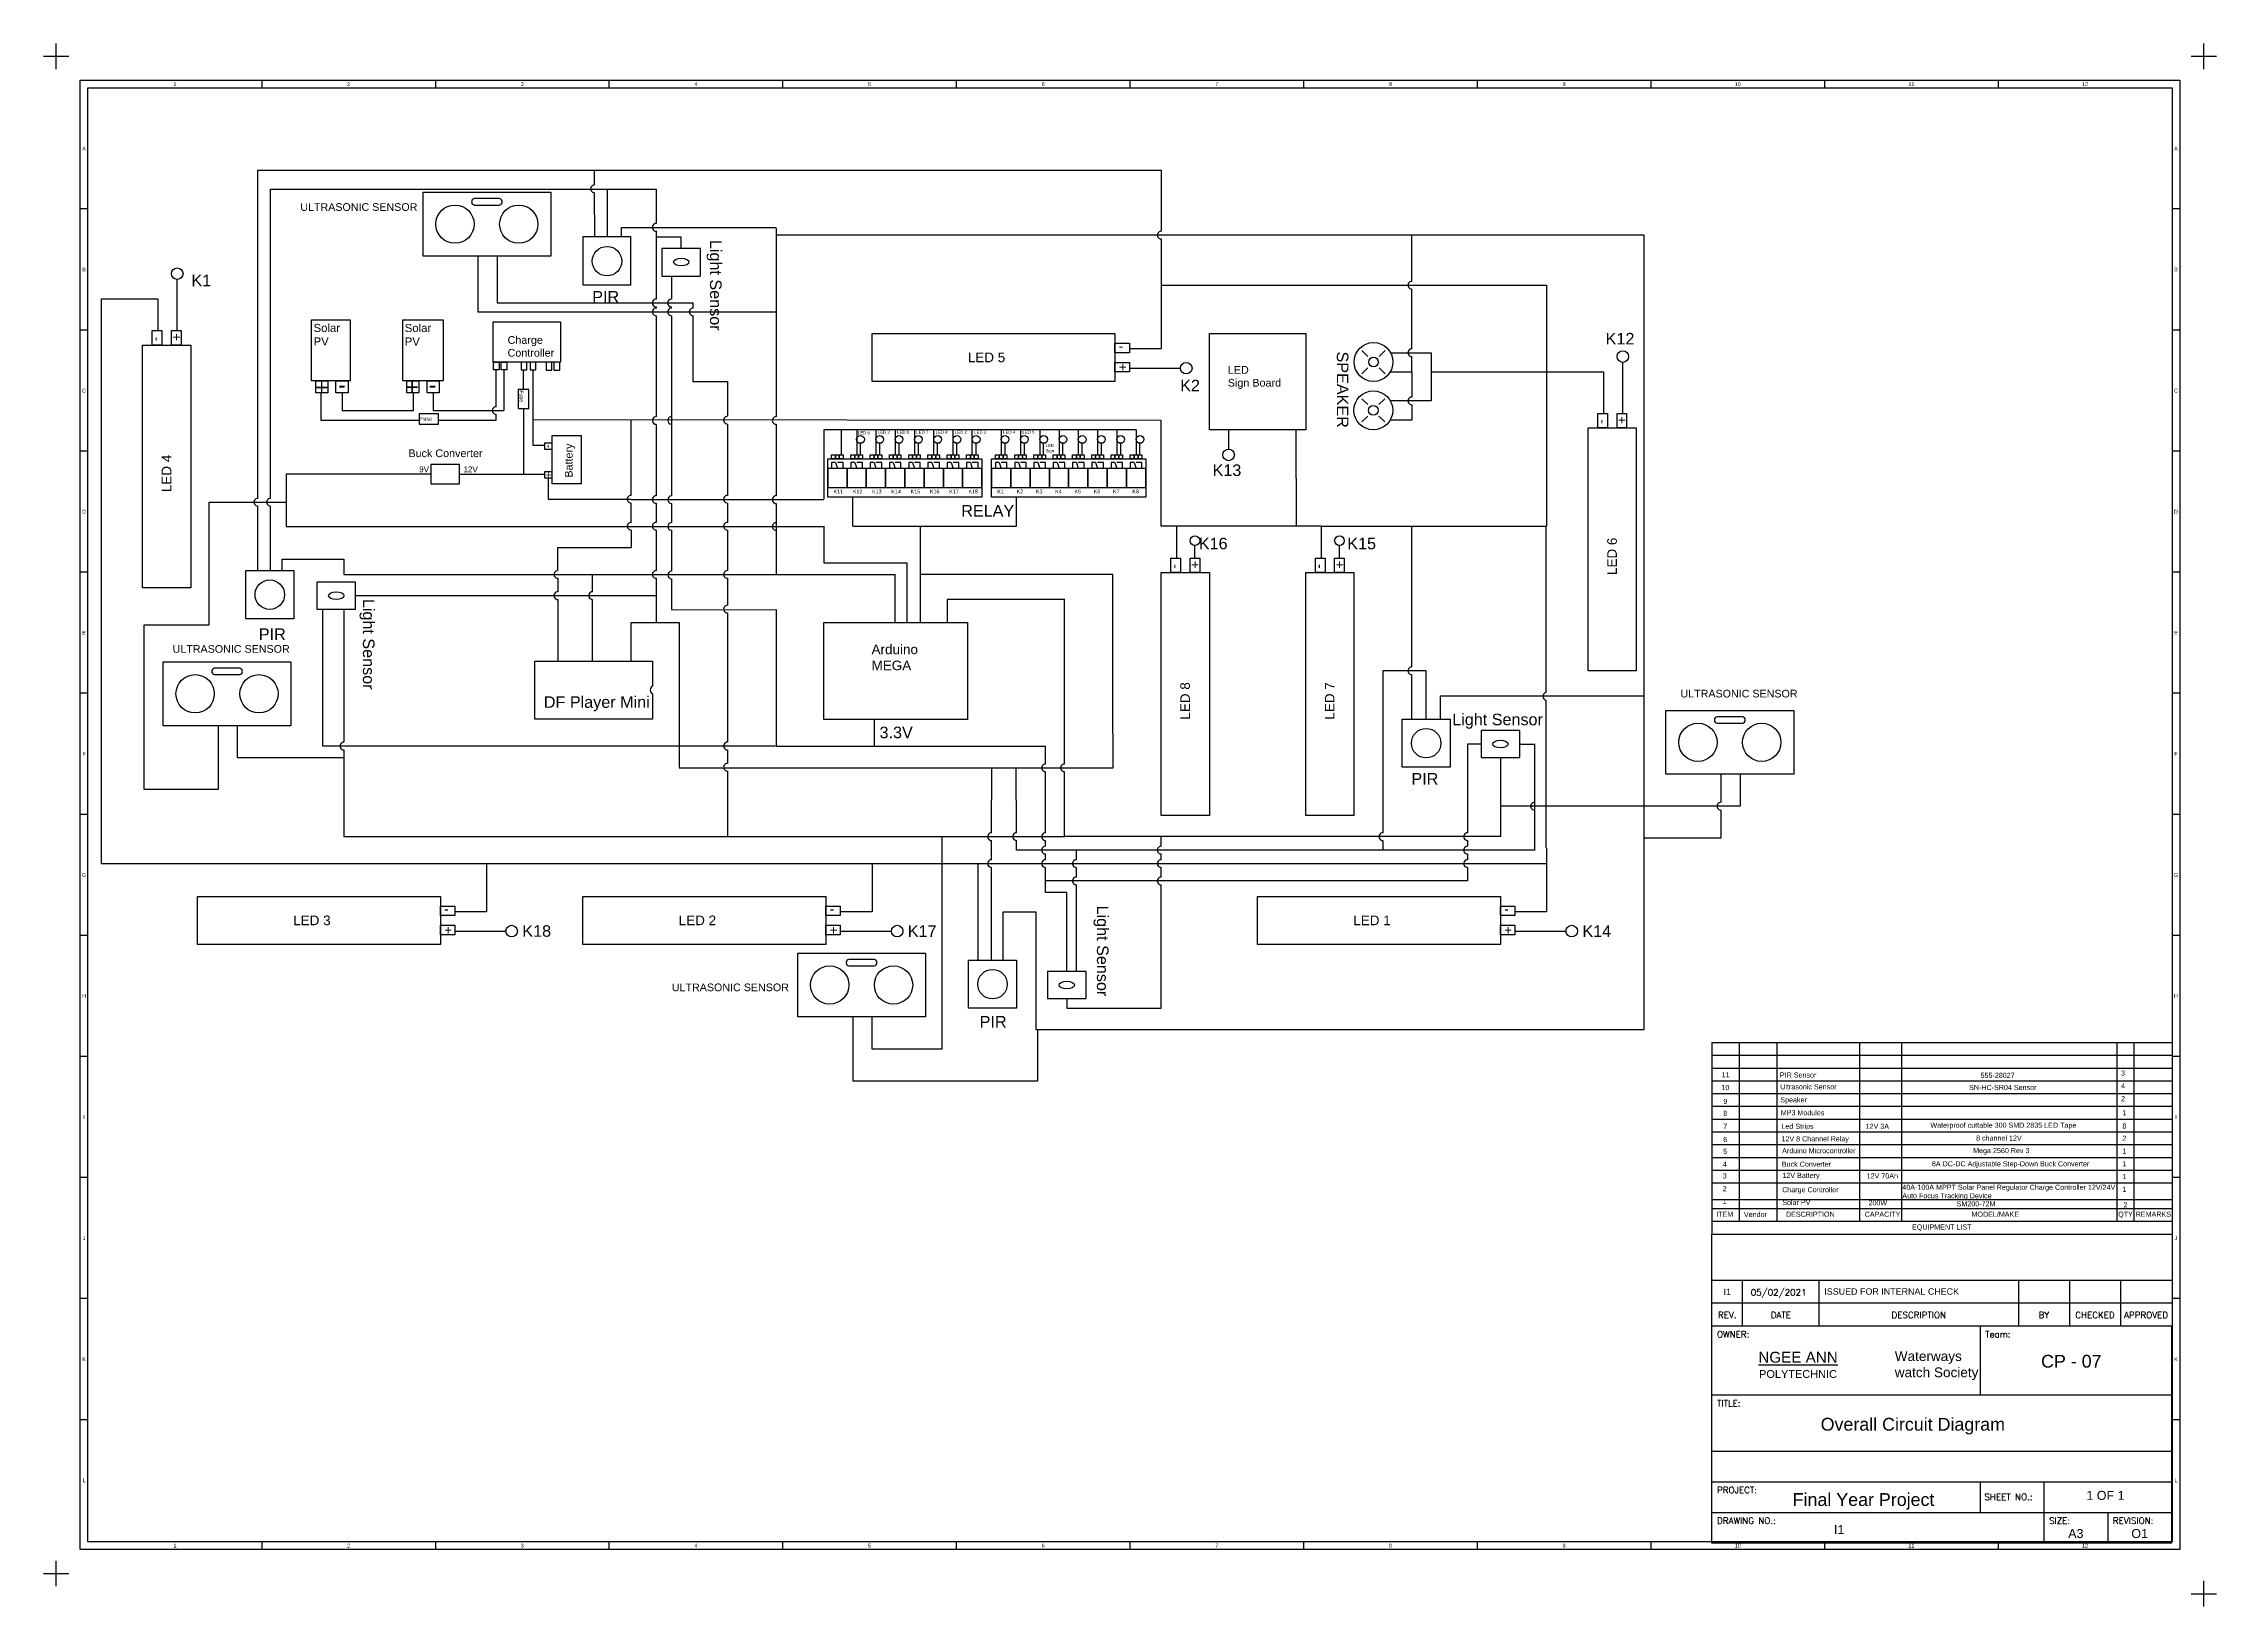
# Model space of a CAD drawing. Header units: inches. Extents: x -14 to 837, y -22 to 590.
import ezdxf
from ezdxf.enums import TextEntityAlignment as Align

# ---------------------------------------------------------------- set-up
doc = ezdxf.new("R2010")
doc.units = ezdxf.units.IN
doc.header["$MEASUREMENT"] = 0
doc.styles.add('ROMAND', font='romand')
doc.styles.get("Standard").update_dxf_attribs({"font": 'arial.ttf'})
doc.styles.add('Style_Arial', font='Arial')

msp = doc.modelspace()

# ---------------------------------------------------------------- linework, layer by layer
for p, q in [((71.2, 572.2), (71.2, 575.2)), ((139.2, 572.2), (139.2, 575.2)), ((207.2, 572.2), (207.2, 575.2)), ((275.2, 572.2), (275.2, 575.2)), ((343.2, 572.2), (343.2, 575.2)), ((411.2, 572.2), (411.2, 575.2)), ((479.2, 572.2), (479.2, 575.2)), ((547.2, 572.2), (547.2, 575.2)), ((615.2, 572.2), (615.2, 575.2)), ((683.2, 572.2), (683.2, 575.2)), ((751.2, 572.2), (751.2, 575.2)), ((3, 524.8), (0, 524.8)), ((822.2, 524.8), (819.2, 524.8)), ((3, 477.4), (0, 477.4)), ((822.2, 477.4), (819.2, 477.4)), ((3, 430), (0, 430)), ((822.2, 430), (819.2, 430)), ((3, 382.6), (0, 382.6)), ((822.2, 382.6), (819.2, 382.6)), ((3, 335.2), (0, 335.2)), ((822.2, 335.2), (819.2, 335.2)), ((3, 287.8), (0, 287.8)), ((822.2, 287.8), (819.2, 287.8)), ((3, 240.4), (0, 240.4)), ((822.2, 240.4), (819.2, 240.4)), ((639, 198.5), (819, 198.5)), ((3, 193), (0, 193)), ((639, 193.5), (819, 193.5)), ((639, 188.5), (819, 188.5)), ((822.2, 193), (819.2, 193)), ((639, 183.5), (819, 183.5)), ((639, 178.5), (819, 178.5)), ((639, 173.5), (819, 173.5)), ((639, 168.5), (819, 168.5)), ((639, 163.5), (819, 163.5)), ((639, 158.5), (819, 158.5)), ((639, 153.5), (819, 153.5)), ((3, 145.6), (0, 145.6)), ((639, 148.5), (819, 148.5)), ((822.2, 145.6), (819.2, 145.6)), ((639, 143.5), (819, 143.5)), ((639, 137.02), (819, 137.02)), ((639, 133.5), (819, 133.5)), ((639, 128.5), (819, 128.5)), ((639, 87.5), (639, 123.5)), ((639, 123.5), (819, 123.5)), ((639, 105.5), (819, 105.5)), ((651, 87.5), (651, 105.5)), ((681, 87.5), (681, 105.5)), ((759, 105.5), (759, 87.5)), ((779, 105.5), (779, 87.5)), ((799, 105.5), (799, 87.5)), ((3, 98.2), (0, 98.2)), ((639, 96.5), (819, 96.5)), ((822.2, 98.2), (819.2, 98.2)), ((744, 87.5), (744, 60.5)), ((639, 60.5), (819, 60.5)), ((3, 50.8), (0, 50.8)), ((822.2, 50.8), (819.2, 50.8)), ((639, 38.5), (819, 38.5)), ((639, 26.5), (819, 26.5)), ((744, 26.5), (744, 14.5)), ((769, 26.5), (769, 2.5)), ((639, 14.5), (819, 14.5)), ((794, 14.5), (794, 2.5)), ((71.2, 0), (71.2, 3)), ((139.2, 0), (139.2, 3)), ((207.2, 0), (207.2, 3)), ((275.2, 0), (275.2, 3)), ((343.2, 0), (343.2, 3)), ((411.2, 0), (411.2, 3)), ((479.2, 0), (479.2, 3)), ((547.2, 0), (547.2, 3)), ((615.2, 0), (615.2, 3)), ((683.2, 0), (683.2, 3)), ((751.2, 0), (751.2, 3))]:
    msp.add_line(p, q)
at = {"color": 152, "true_color": 0x2776bb}
for p, q in [((69.5, 540), (201.4, 540)), ((69.5, 411.5), (69.5, 540)), ((201.4, 540), (423.31, 540)), ((201.4, 534.2), (201.4, 540)), ((423.31, 540), (423.31, 516.09)), ((201.5, 514), (201.4, 531.18)), ((423.31, 513.07), (423.31, 494.95)), ((423.31, 494.95), (423.31, 470.05)), ((423.31, 494.95), (574.27, 494.95)), ((574.27, 494.95), (574.27, 400.6)), ((8.18, 489.67), (30.44, 489.67)), ((8.18, 489.67), (8.18, 268.52)), ((30.44, 489.67), (30.45, 477.21)), ((423.31, 470.05), (410.86, 470.04)), ((513.15, 468.55), (528.98, 468.55)), ((528.98, 468.55), (528.98, 449.66)), ((165.94, 461.8), (165.93, 445.88)), ((177.28, 461.8), (177.25, 438.34)), ((528.98, 460.99), (574.27, 460.99)), ((574.27, 460.99), (596.53, 460.99)), ((596.53, 460.99), (596.54, 444.76)), ((138.21, 452.78), (138.21, 445.89)), ((138.21, 445.89), (165.93, 445.88)), ((528.98, 449.66), (513.07, 449.63)), ((177.25, 438.34), (177.25, 432.3)), ((423.31, 441.95), (177.26, 442.28)), ((215.75, 412.68), (215.78, 442.23)), ((423.31, 400.6), (423.31, 441.95)), ((476.15, 419.47), (476.15, 438.34)), ((177.25, 432.3), (179.52, 432.3)), ((179.52, 432.3), (181.78, 432.3)), ((476.15, 419.47), (476.15, 400.6)), ((69.5, 383.24), (69.5, 408.5)), ((215.75, 402.11), (215.75, 409.66)), ((485.96, 400.6), (423.31, 400.6)), ((429.35, 400.6), (429.35, 388.15)), ((485.96, 400.6), (485.96, 388.15)), ((485.96, 400.6), (574.27, 400.6)), ((521.43, 345.5), (521.43, 400.6)), ((574, 400.46), (574, 335.5)), ((187.06, 383.24), (187.06, 392.3)), ((187.07, 392.3), (215.75, 392.3)), ((215.75, 399.09), (215.75, 392.3)), ((187.06, 380.22), (187.06, 374.94)), ((187.06, 371.92), (187.06, 347.77)), ((521.43, 325.13), (521.43, 342.49)), ((574, 332.5), (574, 325.13)), ((574, 325.29), (574, 274.71)), ((574.27, 274.55), (574.27, 249.65)), ((8.18, 268.52), (159.14, 268.52)), ((159.14, 268.52), (159.14, 249.65)), ((159.14, 268.52), (310.09, 268.52)), ((310.09, 268.52), (310.09, 249.65)), ((310.09, 268.52), (574.27, 268.52)), ((351.61, 230.78), (351.61, 268.52)), ((159.14, 249.65), (146.68, 249.64)), ((310.09, 249.65), (297.64, 249.64)), ((574.27, 249.65), (561.81, 249.64))]:
    msp.add_line(p, q, dxfattribs=at)
at = {"color": 18, "true_color": 0x000000}
for p, q in [((74.5, 532.5), (206.5, 532.5)), ((74.5, 411.5), (74.5, 532.5)), ((206.31, 532.5), (225.56, 532.5)), ((206.5, 514), (206.5, 532.5)), ((225.56, 532.5), (225.56, 519.11)), ((225.5, 516.23), (225.5, 489.51)), ((235.37, 513.82), (225.56, 513.82)), ((235.37, 509.29), (235.37, 513.82)), ((235.37, 509.29), (235.37, 509.29)), ((225.5, 486.5), (225.5, 486)), ((225.5, 483), (225.5, 443.5)), ((225.5, 440.46), (225.5, 412.5)), ((74.5, 383.24), (74.5, 408.5)), ((225.56, 409.66), (225.56, 402.11)), ((302.55, 400.6), (302.55, 411.93)), ((366.7, 400.6), (366.7, 411.93)), ((302.55, 400.6), (366.7, 400.6)), ((328.96, 400.6), (328.96, 362.86)), ((225.56, 399.09), (225.56, 383.24)), ((225.56, 380.22), (225.56, 362.86)), ((404.44, 381.73), (328.96, 381.73)), ((404.44, 332.67), (404.44, 381.73)), ((107.81, 373.43), (225.56, 373.43)), ((215.75, 347.77), (215.75, 362.86)), ((215.75, 362.86), (234.61, 362.86)), ((234.61, 362.86), (234.61, 306.26)), ((527.09, 343.99), (510.11, 343.99)), ((510.11, 343.99), (510.11, 280.59)), ((527.09, 325.13), (527.09, 343.99)), ((404.5, 306), (404.44, 332.67)), ((563.7, 315.31), (569.74, 315.31)), ((569.5, 315.26), (569.5, 273.74)), ((234.61, 306), (404.5, 306)), ((356.89, 280.59), (357, 306)), ((366.7, 280.59), (366.5, 306)), ((356.89, 270.03), (356.89, 277.57)), ((366.7, 273.8), (366.7, 277.57)), ((569.74, 273.8), (366.7, 273.8)), ((390.1, 270.03), (390.1, 273.8)), ((510.11, 277.57), (510.11, 273.8)), ((356.89, 230.78), (356.89, 267.01)), ((390.1, 263.23), (390.1, 267.01)), ((390.1, 226.25), (390.1, 260.21)), ((639, 198.5), (639, 123.5)), ((649.8, 128.5), (649.8, 198.5)), ((664.53, 128.5), (664.53, 198.5)), ((696.85, 128.5), (696.85, 198.5)), ((713.3, 128.5), (713.3, 198.5)), ((797.66, 128.5), (797.66, 198.5)), ((804.34, 128.5), (804.34, 198.5))]:
    msp.add_line(p, q, dxfattribs=at)
at = {"color": 242, "true_color": 0xcd2027}
for p, q in [((211.97, 514), (211.97, 517.6)), ((211.97, 517.6), (235.37, 517.6)), ((235.37, 517.6), (272.35, 517.6)), ((612.5, 514.58), (521.43, 514.58)), ((612.5, 334.18), (612.5, 514.58)), ((155.74, 506.36), (155.74, 484.5)), ((155.74, 484.5), (272.35, 484.5)), ((162.91, 447.4), (162.91, 461.8)), ((173.48, 461.8), (173.48, 454.19)), ((513.04, 461.04), (521.43, 461.04)), ((521.43, 461.04), (521.43, 451.17)), ((94.22, 452.81), (94.22, 442.12)), ((102.52, 452.81), (102.52, 445.89)), ((130.45, 445.89), (130.45, 452.78)), ((102.52, 445.89), (130.45, 445.89)), ((162.91, 442.1), (162.91, 444.38)), ((173.63, 446.65), (173.63, 420.98)), ((521.43, 448.16), (521.43, 442.12)), ((94.22, 442.12), (132.72, 442.11)), ((140.26, 442.1), (162.91, 442.1)), ((413.5, 438.34), (291.22, 438.34)), ((291.22, 438.34), (291.22, 411.17)), ((298.02, 438.34), (298.02, 428.53)), ((304.06, 438.34), (304.06, 428.53)), ((311.6, 438.34), (311.6, 428.53)), ((319.15, 438.34), (319.15, 428.53)), ((326.7, 438.34), (326.7, 428.53)), ((334.25, 428.53), (334.25, 438.34)), ((341.79, 428.53), (341.79, 438.34)), ((349.34, 428.53), (349.34, 438.34)), ((360.66, 438.34), (360.66, 428.53)), ((368.21, 438.34), (368.21, 428.53)), ((375.76, 438.34), (375.76, 428.53)), ((383.31, 438.34), (383.31, 428.53)), ((390.86, 438.34), (390.86, 428.53)), ((398.4, 438.34), (398.4, 428.53)), ((405.95, 438.34), (405.95, 428.53)), ((413.5, 438.34), (413.5, 428.53)), ((521.43, 442.12), (513.02, 442.18)), ((137.25, 420.98), (80.64, 420.98)), ((80.64, 420.98), (80.64, 400.6)), ((148.57, 420.98), (174.23, 420.98)), ((173.63, 420.98), (181.78, 420.98)), ((183.29, 419.58), (183.29, 411.17)), ((50.5, 362), (50.5, 410)), ((50.5, 410), (80.64, 410)), ((183.29, 411.17), (215.75, 411.17)), ((291.22, 411), (215.75, 411)), ((80.71, 400.5), (291.29, 400.5)), ((291.22, 400.6), (291.22, 386.26)), ((79.13, 383.24), (79.13, 387.77)), ((79.13, 387.77), (103.28, 387.77)), ((103.28, 387.77), (103.28, 381.73)), ((291.22, 386.26), (323.68, 386.26)), ((323.68, 386.26), (323.68, 362.86)), ((200.65, 374.94), (200.65, 381.73)), ((201.19, 381.73), (319.15, 381.73)), ((319.15, 362.86), (319.15, 381.73)), ((200.65, 347.77), (200.65, 371.92)), ((25, 297.5), (25, 362)), ((25, 362), (50.5, 362)), ((532.76, 325.13), (532.76, 334.18)), ((532.76, 334.18), (612.5, 334.18)), ((612.5, 203.6), (612.5, 334.18)), ((54, 322.5), (54, 297.5)), ((642.5, 303.5), (642.5, 292.51)), ((54, 297.5), (25, 297.5)), ((642.5, 289.49), (642.5, 278.5)), ((642.5, 278.5), (612.5, 278.5)), ((361.42, 230.78), (361.42, 249.65)), ((361.42, 249.65), (374.25, 249.65)), ((374.25, 249.65), (374.25, 230.78)), ((374.25, 230.78), (374.25, 203.6)), ((302.5, 208.5), (302.5, 183.5)), ((374.25, 203.6), (612.5, 203.6)), ((375, 183.5), (375, 203.6)), ((302.5, 183.5), (375, 183.5))]:
    msp.add_line(p, q, dxfattribs=at)
at = {"color": 240, "true_color": 0xed1f24}
for p, q in [((521.43, 514.58), (272.35, 514.58)), ((272.5, 517.43), (272.5, 443.52)), ((521.43, 496.46), (521.43, 514.58)), ((521.43, 470.04), (521.43, 493.44)), ((521.43, 461.04), (521.43, 467.02)), ((272.5, 440.5), (272.5, 412.52)), ((272.5, 409.5), (272.5, 381.57)), ((103.28, 381.73), (201.19, 381.73))]:
    msp.add_line(p, q, dxfattribs=at)
at = {"color": 4}
for p, q in [((163.24, 506.36), (163.24, 488)), ((163.24, 488), (240, 488)), ((240.01, 486.02), (240, 488)), ((239.96, 483), (239.9, 457.21)), ((239.9, 457.21), (253.48, 457.21)), ((253.48, 457.21), (253.48, 443.63)), ((253.48, 440.61), (253.48, 412.68)), ((253.48, 409.66), (253.48, 402.11)), ((253.48, 399.09), (253.48, 383.24)), ((253.48, 380.22), (253.48, 369.66)), ((103.28, 368.15), (103.28, 364.37)), ((253.48, 366.64), (253.48, 316.07)), ((385.57, 371.92), (339.53, 371.92)), ((339.53, 371.92), (339.53, 362.86)), ((385.5, 307.5), (385.5, 371.92)), ((103.28, 364.37), (103.28, 316.07)), ((61.5, 322.5), (61.5, 310)), ((61.5, 310), (103.28, 310)), ((103.28, 313.05), (103.28, 279.08)), ((253.48, 313.05), (253.48, 307.76)), ((556.15, 310.03), (556.15, 279.08)), ((253.48, 304.75), (253.48, 279.08)), ((385.5, 279.08), (385.5, 304.5)), ((103.28, 279.08), (385.57, 279.08)), ((337.5, 196), (337.5, 279.08)), ((556.15, 279.08), (385.57, 279.08)), ((423.31, 275.31), (423.31, 279.08)), ((423.31, 270.03), (423.31, 272.29)), ((423.31, 263.23), (423.31, 267.01)), ((423.31, 211.91), (423.31, 260.21)), ((386.33, 215.68), (386.33, 211.91)), ((310, 208.5), (310, 196)), ((386.33, 211.91), (423.31, 211.91)), ((310, 196), (337.5, 196))]:
    msp.add_line(p, q, dxfattribs=at)
at = {"color": 52, "true_color": 0xc8c92d}
for p, q in [((235.37, 509.29), (227.82, 509.29)), ((227.82, 509.29), (227.82, 498.73)), ((242.92, 509.29), (235.37, 509.29)), ((242.92, 498.73), (242.92, 509.29)), ((227.82, 498.5), (242.92, 498.5)), ((235.37, 498.73), (235.37, 498.73)), ((504.21, 467.09), (501.94, 469.36)), ((508.73, 467.09), (511, 469.36)), ((501.94, 460.3), (504.21, 462.56)), ((511, 460.3), (508.73, 462.56)), ((504.21, 448.22), (501.94, 450.49)), ((501.94, 441.43), (504.21, 443.69)), ((508.6, 448.22), (510.87, 450.49)), ((510.87, 441.43), (508.6, 443.69)), ((100.26, 378.71), (92.72, 378.71)), ((92.72, 378.71), (92.72, 368.15)), ((107.81, 378.71), (100.26, 378.71)), ((107.81, 368.15), (107.81, 378.71)), ((92.72, 368.15), (107.81, 368.15)), ((103.28, 368.15), (103.28, 368.15)), ((556.15, 320.6), (548.61, 320.6)), ((548.61, 320.6), (548.61, 310.03)), ((563.7, 320.6), (556.15, 320.6)), ((563.7, 310.03), (563.7, 320.6)), ((548.61, 310.03), (563.7, 310.03)), ((386.33, 226.25), (378.78, 226.25)), ((378.78, 226.25), (378.78, 215.68)), ((393.87, 226.25), (386.33, 226.25)), ((393.87, 215.68), (393.87, 226.25)), ((378.78, 215.68), (393.87, 215.68)), ((386.33, 215.68), (386.33, 215.68))]:
    msp.add_line(p, q, dxfattribs=at)
at = {"color": 11, "true_color": 0xf27172}
for p, q in [((37.99, 477.21), (37.99, 497.21)), ((410.86, 462.5), (430.86, 462.5)), ((604.08, 444.76), (604.08, 464.76)), ((449.73, 438.34), (449.73, 430.8)), ((305.56, 428.53), (305.56, 433.06)), ((313.11, 428.53), (313.11, 433.06)), ((320.66, 428.53), (320.66, 433.06)), ((328.21, 428.53), (328.21, 433.06)), ((335.76, 428.53), (335.76, 433.06)), ((343.3, 428.53), (343.3, 433.06)), ((350.85, 428.53), (350.85, 433.06)), ((362.17, 428.53), (362.17, 433.06)), ((369.72, 428.53), (369.72, 433.06)), ((377.27, 428.53), (377.27, 433.06)), ((384.82, 428.53), (384.82, 433.06)), ((392.37, 428.53), (392.37, 433.06)), ((399.91, 428.53), (399.91, 433.06)), ((407.46, 428.53), (407.46, 433.06)), ((415.01, 428.53), (415.01, 433.06)), ((436.52, 388.15), (436.52, 393.06)), ((493.13, 388.15), (493.13, 393.06)), ((146.68, 242.1), (166.68, 242.1)), ((297.64, 242.1), (317.64, 242.1)), ((561.81, 242.1), (581.82, 242.1))]:
    msp.add_line(p, q, dxfattribs=at)
at = {"color": 6}
for p, q in [((231.5, 498.5), (231.5, 489.52)), ((231.5, 486), (231.5, 486.5)), ((231.5, 483), (231.5, 412.5)), ((231.5, 409.5), (231.5, 402)), ((231.5, 399), (231.5, 383)), ((231.5, 380), (231.5, 368)), ((95, 314.5), (94.98, 368.15)), ((231.56, 367.92), (272.5, 368)), ((272.5, 368), (272.5, 314.5)), ((311, 314.5), (311, 325)), ((548.61, 315.31), (543.32, 315.31)), ((543.32, 315.31), (543.32, 280.59)), ((272.19, 314.5), (95, 314.5)), ((272.35, 314.56), (311, 314.5)), ((311, 314.5), (378, 314.5)), ((378, 307.5), (378, 314.5)), ((378, 280.52), (378, 304.5)), ((378.02, 275.31), (378.02, 277.57)), ((543.32, 277.57), (543.32, 275.31)), ((378.02, 270.03), (378.02, 272.29)), ((378.02, 257.19), (378.02, 267.01)), ((543.32, 272.29), (543.32, 270.03)), ((543.32, 267.01), (543.32, 261.72)), ((543.32, 261.72), (378.02, 261.72)), ((386.33, 257.19), (378.02, 257.19)), ((386.33, 226.25), (386.33, 257.19))]:
    msp.add_line(p, q, dxfattribs=at)
at = {"color": 7}
for p, q in [((295.75, 425.51), (294.24, 425.51)), ((294.24, 425.51), (294.24, 423.25)), ((295.75, 425.51), (296.51, 423.25)), ((298.77, 425.51), (296.51, 425.51)), ((298.77, 423.25), (298.77, 425.51)), ((303.3, 425.51), (301.79, 425.51)), ((301.79, 425.51), (301.79, 423.25)), ((303.3, 425.51), (304.06, 423.25)), ((306.32, 425.51), (304.06, 425.51)), ((306.32, 423.25), (306.32, 425.51)), ((310.85, 425.51), (309.34, 425.51)), ((309.34, 425.51), (309.34, 423.25)), ((310.85, 425.51), (311.6, 423.25)), ((313.87, 425.51), (311.6, 425.51)), ((313.87, 423.25), (313.87, 425.51)), ((318.4, 425.51), (316.89, 425.51)), ((316.89, 425.51), (316.89, 423.25)), ((318.4, 425.51), (319.15, 423.25)), ((321.42, 425.51), (319.15, 425.51)), ((321.42, 423.25), (321.42, 425.51)), ((325.94, 425.51), (324.43, 425.51)), ((324.43, 425.51), (324.43, 423.25)), ((325.94, 425.51), (326.7, 423.25)), ((328.96, 425.51), (326.7, 425.51)), ((328.96, 423.25), (328.96, 425.51)), ((333.49, 425.51), (331.98, 425.51)), ((331.98, 425.51), (331.98, 423.25)), ((333.49, 425.51), (334.25, 423.25)), ((336.51, 425.51), (334.25, 425.51)), ((336.51, 423.25), (336.51, 425.51)), ((341.04, 425.51), (339.53, 425.51)), ((339.53, 425.51), (339.53, 423.25)), ((341.04, 425.51), (341.79, 423.25)), ((344.06, 425.51), (341.79, 425.51)), ((344.06, 423.25), (344.06, 425.51)), ((348.59, 425.51), (347.08, 425.51)), ((347.08, 425.51), (347.08, 423.25)), ((348.59, 425.51), (349.34, 423.25)), ((351.61, 425.51), (349.34, 425.51)), ((351.61, 423.25), (351.61, 425.51)), ((359.91, 425.51), (358.4, 425.51)), ((358.4, 425.51), (358.4, 423.25)), ((359.91, 425.51), (360.66, 423.25)), ((362.93, 425.51), (360.66, 425.51)), ((362.93, 423.25), (362.93, 425.51)), ((367.46, 425.51), (365.95, 425.51)), ((365.95, 425.51), (365.95, 423.25)), ((367.46, 425.51), (368.21, 423.25)), ((370.48, 425.51), (368.21, 425.51)), ((370.48, 423.25), (370.48, 425.51)), ((375.01, 425.51), (373.5, 425.51)), ((373.5, 425.51), (373.5, 423.25)), ((375.01, 425.51), (375.76, 423.25)), ((378.02, 425.51), (375.76, 425.51)), ((378.02, 423.25), (378.02, 425.51)), ((382.55, 425.51), (381.04, 425.51)), ((381.04, 425.51), (381.04, 423.25)), ((382.55, 425.51), (383.31, 423.25)), ((385.57, 425.51), (383.31, 425.51)), ((385.57, 423.25), (385.57, 425.51)), ((390.1, 425.51), (388.59, 425.51)), ((388.59, 425.51), (388.59, 423.25)), ((390.1, 425.51), (390.86, 423.25)), ((393.12, 425.51), (390.86, 425.51)), ((393.12, 423.25), (393.12, 425.51)), ((397.65, 425.51), (396.14, 425.51)), ((396.14, 425.51), (396.14, 423.25)), ((397.65, 425.51), (398.4, 423.25)), ((400.67, 425.51), (398.4, 425.51)), ((400.67, 423.25), (400.67, 425.51)), ((405.2, 425.51), (403.69, 425.51)), ((403.69, 425.51), (403.69, 423.25)), ((405.2, 425.51), (405.95, 423.25)), ((408.22, 425.51), (405.95, 425.51)), ((408.22, 423.25), (408.22, 425.51)), ((412.74, 425.51), (411.23, 425.51)), ((411.23, 425.51), (411.23, 423.25)), ((412.74, 425.51), (413.5, 423.25)), ((415.76, 425.51), (413.5, 425.51)), ((415.76, 423.25), (415.76, 425.51))]:
    msp.add_line(p, q, dxfattribs=at)
at = {"color": 143, "true_color": 0x7aafdf}
for p, q in [((650, 303.5), (650, 291)), ((650, 291), (556.15, 291))]:
    msp.add_line(p, q, dxfattribs=at)
for points in [[(0, 575.2), (822.2, 575.2), (822.2, 0), (0, 0)], [(3, 572.2), (819.2, 572.2), (819.2, 3), (3, 3)], [(90.61, 481.38), (105.71, 481.38), (105.71, 457.57), (90.61, 457.57)], [(126.31, 481.36), (142.18, 481.36), (142.18, 457.55), (126.31, 457.55)], [(161.71, 480.67), (188.12, 480.67), (188.12, 464.82), (161.71, 464.82)], [(161.79, 464.82), (164.05, 464.82), (164.05, 461.8), (161.79, 461.8)], [(164.81, 464.82), (167.07, 464.82), (167.07, 461.8), (164.81, 461.8)], [(174.91, 464.82), (172.65, 464.82), (172.65, 461.8), (174.91, 461.8)], [(178.41, 464.82), (176.15, 464.82), (176.15, 461.8), (178.41, 461.8)], [(92.2, 457.57), (96.96, 457.57), (96.96, 452.81), (92.2, 452.81)], [(100.14, 457.57), (104.9, 457.57), (104.9, 452.81), (100.14, 452.81)], [(127.89, 457.55), (132.66, 457.55), (132.66, 452.78), (127.89, 452.78)], [(135.83, 457.55), (140.59, 457.55), (140.59, 452.78), (135.83, 452.78)], [(171.52, 454.19), (171.52, 446.65), (175.74, 446.65), (175.74, 454.19)], [(132.72, 440.61), (140.26, 440.61), (140.26, 444.59), (132.72, 444.59)], [(184.8, 417.21), (184.8, 436.08), (196.12, 436.08), (196.12, 417.21)], [(184.8, 430.8), (184.8, 433.06), (181.78, 433.06), (181.78, 430.8)], [(184.8, 419.58), (184.8, 421.84), (181.78, 421.84), (181.78, 419.58)], [(639, 87.5), (819, 87.5), (819, 2.5), (639, 2.5)]]:
    msp.add_lwpolyline(points, close=True)
at = {"color": 52, "true_color": 0xc8c92d}
for points in [[(134.24, 531.36), (184.24, 531.36), (184.24, 506.36), (134.24, 506.36)], [(197, 514), (215.5, 514), (215.5, 495), (197, 495)], [(442.18, 476.08), (479.92, 476.08), (479.92, 438.34), (442.18, 438.34)], [(353.12, 427.02), (353.12, 411.93), (292.73, 411.93), (292.73, 427.02)], [(295.75, 428.53), (295.75, 427.02), (294.24, 427.02), (294.24, 428.53)], [(297.26, 428.53), (297.26, 427.02), (295.75, 427.02), (295.75, 428.53)], [(298.77, 428.53), (298.77, 427.02), (297.26, 427.02), (297.26, 428.53)], [(303.3, 428.53), (303.3, 427.02), (301.79, 427.02), (301.79, 428.53)], [(304.81, 428.53), (304.81, 427.02), (303.3, 427.02), (303.3, 428.53)], [(306.32, 428.53), (306.32, 427.02), (304.81, 427.02), (304.81, 428.53)], [(310.85, 428.53), (310.85, 427.02), (309.34, 427.02), (309.34, 428.53)], [(312.36, 428.53), (312.36, 427.02), (310.85, 427.02), (310.85, 428.53)], [(313.87, 428.53), (313.87, 427.02), (312.36, 427.02), (312.36, 428.53)], [(318.4, 428.53), (318.4, 427.02), (316.89, 427.02), (316.89, 428.53)], [(319.91, 428.53), (319.91, 427.02), (318.4, 427.02), (318.4, 428.53)], [(321.42, 428.53), (321.42, 427.02), (319.91, 427.02), (319.91, 428.53)], [(325.94, 428.53), (325.94, 427.02), (324.43, 427.02), (324.43, 428.53)], [(327.45, 428.53), (327.45, 427.02), (325.94, 427.02), (325.94, 428.53)], [(328.96, 428.53), (328.96, 427.02), (327.45, 427.02), (327.45, 428.53)], [(333.49, 428.53), (333.49, 427.02), (331.98, 427.02), (331.98, 428.53)], [(335, 428.53), (335, 427.02), (333.49, 427.02), (333.49, 428.53)], [(336.51, 428.53), (336.51, 427.02), (335, 427.02), (335, 428.53)], [(341.04, 428.53), (341.04, 427.02), (339.53, 427.02), (339.53, 428.53)], [(342.55, 428.53), (342.55, 427.02), (341.04, 427.02), (341.04, 428.53)], [(344.06, 428.53), (344.06, 427.02), (342.55, 427.02), (342.55, 428.53)], [(348.59, 428.53), (348.59, 427.02), (347.08, 427.02), (347.08, 428.53)], [(350.1, 428.53), (350.1, 427.02), (348.59, 427.02), (348.59, 428.53)], [(351.61, 428.53), (351.61, 427.02), (350.1, 427.02), (350.1, 428.53)], [(417.27, 427.02), (417.27, 411.93), (356.89, 411.93), (356.89, 427.02)], [(359.91, 428.53), (359.91, 427.02), (358.4, 427.02), (358.4, 428.53)], [(361.42, 428.53), (361.42, 427.02), (359.91, 427.02), (359.91, 428.53)], [(362.93, 428.53), (362.93, 427.02), (361.42, 427.02), (361.42, 428.53)], [(367.46, 428.53), (367.46, 427.02), (365.95, 427.02), (365.95, 428.53)], [(368.97, 428.53), (368.97, 427.02), (367.46, 427.02), (367.46, 428.53)], [(370.48, 428.53), (370.48, 427.02), (368.97, 427.02), (368.97, 428.53)], [(375.01, 428.53), (375.01, 427.02), (373.5, 427.02), (373.5, 428.53)], [(376.51, 428.53), (376.51, 427.02), (375.01, 427.02), (375.01, 428.53)], [(378.02, 428.53), (378.02, 427.02), (376.51, 427.02), (376.51, 428.53)], [(382.55, 428.53), (382.55, 427.02), (381.04, 427.02), (381.04, 428.53)], [(384.06, 428.53), (384.06, 427.02), (382.55, 427.02), (382.55, 428.53)], [(385.57, 428.53), (385.57, 427.02), (384.06, 427.02), (384.06, 428.53)], [(390.1, 428.53), (390.1, 427.02), (388.59, 427.02), (388.59, 428.53)], [(391.61, 428.53), (391.61, 427.02), (390.1, 427.02), (390.1, 428.53)], [(393.12, 428.53), (393.12, 427.02), (391.61, 427.02), (391.61, 428.53)], [(397.65, 428.53), (397.65, 427.02), (396.14, 427.02), (396.14, 428.53)], [(399.16, 428.53), (399.16, 427.02), (397.65, 427.02), (397.65, 428.53)], [(400.67, 428.53), (400.67, 427.02), (399.16, 427.02), (399.16, 428.53)], [(405.2, 428.53), (405.2, 427.02), (403.69, 427.02), (403.69, 428.53)], [(406.71, 428.53), (406.71, 427.02), (405.2, 427.02), (405.2, 428.53)], [(408.22, 428.53), (408.22, 427.02), (406.71, 427.02), (406.71, 428.53)], [(412.74, 428.53), (412.74, 427.02), (411.23, 427.02), (411.23, 428.53)], [(414.25, 428.53), (414.25, 427.02), (412.74, 427.02), (412.74, 428.53)], [(415.76, 428.53), (415.76, 427.02), (414.25, 427.02), (414.25, 428.53)], [(148.57, 424.76), (137.25, 424.76), (137.25, 417.21), (148.57, 417.21)], [(64.79, 383.24), (83.66, 383.24), (83.66, 364.37), (64.79, 364.37)], [(291.22, 362.86), (347.5, 362.86), (347.5, 325), (291.22, 325)], [(32.5, 347.5), (82.5, 347.5), (82.5, 322.5), (32.5, 322.5)], [(517.66, 325.13), (536.53, 325.13), (536.53, 306.26), (517.66, 306.26)], [(621, 328.5), (671, 328.5), (671, 303.5), (621, 303.5)], [(281, 233.5), (331, 233.5), (331, 208.5), (281, 208.5)], [(347.83, 230.78), (366.7, 230.78), (366.7, 211.91), (347.83, 211.91)]]:
    msp.add_lwpolyline(points, close=True, dxfattribs=at)
for points in [[(164.24, 528.86), (154.24, 528.86)], [(154.24, 526.36), (164.24, 526.36)], [(62.5, 345), (52.5, 345)], [(52.5, 342.5), (62.5, 342.5)], [(224.05, 334.94), (224.05, 325.13), (178.01, 325.13), (178.01, 347.77), (224.05, 347.77), (224.05, 337.96)], [(651, 326), (641, 326)], [(641, 323.5), (651, 323.5)], [(311, 231), (301, 231)], [(301, 228.5), (311, 228.5)]]:
    msp.add_lwpolyline(points, dxfattribs=at)
at = {"color": 18, "true_color": 0x000000}
for points in [[(28.18, 471.55), (28.18, 477.21), (31.95, 477.21), (31.95, 471.55)], [(35.73, 471.55), (35.73, 477.21), (39.5, 477.21), (39.5, 471.55)], [(24.41, 376.45), (24.41, 471.55), (43.28, 471.55), (43.28, 376.45)], [(310.09, 476.08), (405.2, 476.08), (405.2, 457.21), (310.09, 457.21)], [(405.2, 472.31), (410.86, 472.31), (410.86, 468.53), (405.2, 468.53)], [(405.2, 464.76), (410.86, 464.76), (410.86, 460.99), (405.2, 460.99)], [(594.27, 439.1), (594.27, 444.76), (598.04, 444.76), (598.04, 439.1)], [(601.82, 439.1), (601.82, 444.76), (605.59, 444.76), (605.59, 439.1)], [(590.5, 343.99), (590.5, 439.1), (609.37, 439.1), (609.37, 343.99)], [(300.28, 423.25), (292.73, 423.25), (292.73, 415.7), (300.28, 415.7)], [(307.83, 423.25), (300.28, 423.25), (300.28, 415.7), (307.83, 415.7)], [(315.38, 423.25), (307.83, 423.25), (307.83, 415.7), (315.38, 415.7)], [(322.92, 423.25), (315.38, 423.25), (315.38, 415.7), (322.92, 415.7)], [(330.47, 423.25), (322.92, 423.25), (322.92, 415.7), (330.47, 415.7)], [(338.02, 423.25), (330.47, 423.25), (330.47, 415.7), (338.02, 415.7)], [(345.57, 423.25), (338.02, 423.25), (338.02, 415.7), (345.57, 415.7)], [(353.12, 423.25), (345.57, 423.25), (345.57, 415.7), (353.12, 415.7)], [(364.44, 423.25), (356.89, 423.25), (356.89, 415.7), (364.44, 415.7)], [(371.99, 423.25), (364.44, 423.25), (364.44, 415.7), (371.99, 415.7)], [(379.53, 423.25), (371.99, 423.25), (371.99, 415.7), (379.53, 415.7)], [(387.08, 423.25), (379.53, 423.25), (379.53, 415.7), (387.08, 415.7)], [(394.63, 423.25), (387.08, 423.25), (387.08, 415.7), (394.63, 415.7)], [(402.18, 423.25), (394.63, 423.25), (394.63, 415.7), (402.18, 415.7)], [(409.73, 423.25), (402.18, 423.25), (402.18, 415.7), (409.73, 415.7)], [(417.27, 423.25), (409.73, 423.25), (409.73, 415.7), (417.27, 415.7)], [(427.09, 382.49), (427.09, 388.15), (430.86, 388.15), (430.86, 382.49)], [(434.63, 382.49), (434.63, 388.15), (438.41, 388.15), (438.41, 382.49)], [(483.69, 382.49), (483.69, 388.15), (487.47, 388.15), (487.47, 382.49)], [(491.24, 382.49), (491.24, 388.15), (495.02, 388.15), (495.02, 382.49)], [(423.31, 287.39), (423.31, 382.49), (442.18, 382.49), (442.18, 287.39)], [(479.92, 287.39), (479.92, 382.49), (498.79, 382.49), (498.79, 287.39)], [(45.92, 255.68), (141.02, 255.68), (141.02, 236.82), (45.92, 236.82)], [(196.88, 255.68), (291.98, 255.68), (291.98, 236.82), (196.88, 236.82)], [(461.05, 255.68), (556.15, 255.68), (556.15, 236.82), (461.05, 236.82)], [(141.02, 251.91), (146.68, 251.91), (146.68, 248.14), (141.02, 248.14)], [(291.98, 251.91), (297.64, 251.91), (297.64, 248.14), (291.98, 248.14)], [(556.15, 251.91), (561.81, 251.91), (561.81, 248.14), (556.15, 248.14)], [(141.02, 244.36), (146.68, 244.36), (146.68, 240.59), (141.02, 240.59)], [(291.98, 244.36), (297.64, 244.36), (297.64, 240.59), (291.98, 240.59)], [(556.15, 244.36), (561.81, 244.36), (561.81, 240.59), (556.15, 240.59)]]:
    msp.add_lwpolyline(points, close=True, dxfattribs=at)
for points in [[(182.48, 464.77), (182.48, 461.75), (184.74, 461.75), (184.74, 464.77)], [(185.5, 464.77), (185.5, 461.75), (187.76, 461.75), (187.76, 464.77)]]:
    msp.add_lwpolyline(points)
at = {"color": 52, "true_color": 0xc8c92d}
for centre, radius in [((146.74, 518.86), 7.5), ((171.74, 518.86), 7.5), ((206.31, 504.39), 5.77), ((506.47, 464.89), 7.61), ((506.47, 464.89), 1.88), ((506.4, 445.96), 7.61), ((506.4, 445.96), 1.88), ((74.22, 373.81), 5.77), ((45, 335), 7.5), ((70, 335), 7.5), ((633.5, 316), 7.5), ((658.5, 316), 7.5), ((527.09, 315.69), 5.77), ((293.5, 221), 7.5), ((318.5, 221), 7.5), ((357.27, 221.34), 5.77)]:
    msp.add_circle(centre, radius, dxfattribs=at)
at = {"color": 11, "true_color": 0xf27172}
for centre, radius in [((37.99, 499.48), 2.26), ((604.08, 467.02), 2.26), ((433.12, 462.5), 2.26), ((305.56, 434.57), 1.51), ((313.11, 434.57), 1.51), ((320.66, 434.57), 1.51), ((328.21, 434.57), 1.51), ((335.76, 434.57), 1.51), ((343.3, 434.57), 1.51), ((350.85, 434.57), 1.51), ((362.17, 434.57), 1.51), ((369.72, 434.57), 1.51), ((377.27, 434.57), 1.51), ((384.82, 434.57), 1.51), ((392.37, 434.57), 1.51), ((399.91, 434.57), 1.51), ((407.46, 434.57), 1.51), ((415.01, 434.57), 1.51), ((449.73, 428.53), 2.26), ((436.52, 394.94), 1.89), ((493.13, 394.94), 1.89), ((168.95, 242.1), 2.26), ((319.91, 242.1), 2.26), ((584.08, 242.1), 2.26)]:
    msp.add_circle(centre, radius, dxfattribs=at)
at = {"color": 52, "true_color": 0xc8c92d}
for centre, radius, start, end in [((154.49, 527.61), 1.27, 101.30993, 258.69007), ((163.99, 527.61), 1.27, 281.30993, 78.69007), ((52.75, 343.75), 1.27, 101.30993, 258.69007), ((62.25, 343.75), 1.27, 281.30993, 78.69007), ((224.99, 336.45), 1.78, 121.9705, 238.0295), ((641.25, 324.75), 1.27, 101.30993, 258.69007), ((650.75, 324.75), 1.27, 281.30993, 78.69007), ((301.25, 229.75), 1.27, 101.30993, 258.69007), ((310.75, 229.75), 1.27, 281.30993, 78.69007)]:
    msp.add_arc(centre, radius, start, end, dxfattribs=at)
at = {"color": 152, "true_color": 0x2776bb}
for centre, radius, start, end in [((201.4, 532.69), 1.51, 89.9993, 270.0007), ((423.31, 514.58), 1.51, 89.9993, 270.0007), ((69.5, 410), 1.5, 89.99883, 270.00117), ((215.75, 411.17), 1.51, 89.9993, 270.0007), ((215.75, 400.6), 1.51, 89.9993, 270.0007), ((187.06, 381.73), 1.51, 89.9993, 270.0007), ((187.04, 373.43), 1.51, 89.00938, 270.98992), ((521.43, 343.99), 1.51, 89.9993, 270.0007), ((574.28, 334), 1.53, 100.58396, 259.41604)]:
    msp.add_arc(centre, radius, start, end, dxfattribs=at)
at = {"color": 7}
for centre, radius, start, end in [((225.56, 517.6), 1.51, 89.9993, 270.0007), ((225.55, 442), 1.5, 91.79455, 270.40186), ((225.47, 411.08), 1.42, 88.6844, 273.63665), ((225.56, 400.6), 1.51, 89.9993, 270.0007), ((225.56, 381.73), 1.51, 89.9993, 270.0007), ((356.89, 279.08), 1.51, 89.9993, 270.0007), ((366.7, 279.08), 1.51, 89.9993, 270.0007), ((510.11, 279.08), 1.51, 89.9993, 270.0007), ((356.89, 268.52), 1.51, 89.9993, 270.0007), ((390.1, 268.52), 1.51, 89.9993, 270.0007), ((390.1, 261.72), 1.51, 89.9993, 270.0007)]:
    msp.add_arc(centre, radius, start, end, dxfattribs=at)
at = {"color": 242, "true_color": 0xcd2027}
for centre, radius, start, end in [((521.43, 494.95), 1.51, 89.9993, 270.0007), ((521.43, 468.53), 1.51, 89.9993, 270.0007), ((521.43, 449.66), 1.51, 89.9993, 270.0007), ((162.91, 445.89), 1.51, 89.9993, 270.0007), ((272.51, 442.01), 1.51, 89.9993, 270.0007), ((272.51, 411.01), 1.51, 89.9993, 270.0007), ((272.51, 400.51), 1.51, 89.9993, 270.0007), ((200.65, 373.43), 1.51, 89.9993, 270.0007), ((385.5, 306), 1.5, 89.99767, 270.00233), ((569.51, 291.01), 1.51, 89.9993, 270.0007), ((642.5, 291), 1.51, 89.9993, 270.0007)]:
    msp.add_arc(centre, radius, start, end, dxfattribs=at)
at = {"color": 18, "true_color": 0x000000}
for centre, start, end in [((225.5, 488), 89.81706, 269.81776), ((225.5, 484.5), 89.99767, 270.36868), ((74.5, 410), 89.99767, 270.00233)]:
    msp.add_arc(centre, 1.5, start, end, dxfattribs=at)
at = {"color": 6}
for centre, radius, start, end in [((231.51, 488.01), 1.51, 89.99988, 269.63609), ((231.5, 484.5), 1.5, 89.99942, 270.36693), ((231.58, 442), 1.5, 93.22013, 266.77987), ((231.59, 411), 1.5, 93.25587, 266.74413), ((231.59, 400.5), 1.5, 93.24769, 266.75231), ((231.58, 381.5), 1.5, 93.15208, 266.77135), ((378, 306), 1.5, 89.99767, 270.00233), ((378.02, 279.08), 1.51, 89.9993, 270.0007), ((378.02, 273.8), 1.51, 89.9993, 270.0007), ((543.32, 279.08), 1.51, 89.9993, 270.0007), ((543.32, 273.8), 1.51, 89.9993, 270.0007), ((378.02, 268.52), 1.51, 89.9993, 270.0007), ((543.32, 268.52), 1.51, 89.9993, 270)]:
    msp.add_arc(centre, radius, start, end, dxfattribs=at)
at = {"color": 4}
for centre in [(240.01, 484.51), (253.48, 442.12), (253.48, 411.17), (253.48, 400.6), (253.48, 381.73), (253.48, 368.15), (103.28, 314.56), (253.48, 314.56), (253.48, 306.26), (423.31, 273.8), (423.31, 268.52), (423.31, 261.72)]:
    msp.add_arc(centre, 1.51, 89.9993, 270.0007, dxfattribs=at)
at = {"color": 52, "true_color": 0xc8c92d}
for centre in [(235.37, 504.01), (100.26, 373.43), (556.15, 315.31), (386.33, 220.96)]:
    msp.add_ellipse(centre, major_axis=(-3.02, 0), ratio=0.5, dxfattribs=at)
for p in [(-9.4, 584.6), (831.6, 584.6), (831.6, 584.6)]:
    msp.add_point(p)
at = {"layer": 'Defpoints'}
for p, q in [((-9.4, 579.6), (-9.4, 589.6)), ((831.6, 579.6), (831.6, 589.6)), ((-14.4, 584.6), (-4.4, 584.6)), ((826.6, 584.6), (836.6, 584.6)), ((-9.4, -14.4), (-9.4, -4.4)), ((-14.4, -9.4), (-4.4, -9.4)), ((831.6, -22.33), (831.6, -12.33)), ((826.6, -17.33), (836.6, -17.33))]:
    msp.add_line(p, q, dxfattribs=at)

# ---------------------------------------------------------------- texts
for s, height, p in [('1', 1.5, (37.1, 572.95)), ('2', 1.5, (105.1, 572.95)), ('3', 1.5, (173.1, 572.95)), ('4', 1.5, (241.1, 572.95)), ('5', 1.5, (309.1, 572.95)), ('6', 1.5, (377.1, 572.95)), ('7', 1.5, (445.1, 572.95)), ('8', 1.5, (513.1, 572.95)), ('9', 1.5, (581.1, 572.95)), ('10', 1.5, (649.1, 572.95)), ('11', 1.5, (717.1, 572.95)), ('12', 1.5, (785.1, 572.95)), ('A', 1.5, (1.5, 547.75)), ('A', 1.5, (820.7, 547.75)), ('B', 1.5, (1.5, 500.35)), ('B', 1.5, (820.7, 500.35)), ('C', 1.5, (1.5, 452.95)), ('C', 1.5, (820.7, 452.95)), ('D', 1.5, (1.5, 405.55)), ('D', 1.5, (820.7, 405.55)), ('E', 1.5, (1.5, 358.15)), ('E', 1.5, (820.7, 358.15)), ('F', 1.5, (1.5, 310.75)), ('F', 1.5, (820.7, 310.75)), ('G', 1.5, (1.5, 263.35)), ('G', 1.5, (820.7, 263.35)), ('H', 1.5, (1.5, 215.95)), ('H', 1.5, (820.7, 215.95)), ('10', 2, (644.27, 179.84)), ('11', 2, (644.36, 184.84)), ('8', 2, (644.19, 169.76)), ('9', 2, (644.27, 174.42)), ('I', 1.5, (1.5, 168.55)), ('7', 2, (644.19, 164.68)), ('I', 1.5, (820.7, 168.55)), ('5', 2, (644.19, 154.86)), ('6', 2, (644.19, 159.51)), ('3', 2, (644, 145.25)), ('4', 2, (644.1, 149.86)), ('2', 2, (644, 140.25)), ('1', 2, (644, 135.25)), ('ITEM', 2, (644, 130.25)), ('Vendor', 2, (656.02, 130.17)), ('DESCRIPTION', 2, (677.52, 130.25)), ('CAPACITY', 2, (705.8, 130.25)), ('MODEL/MAKE', 2, (749.95, 130.25)), ('QTY', 2, (800.94, 130.25)), ('REMARKS', 2, (811.84, 130.25)), ('J', 1.5, (1.5, 121.15)), ('EQUIPMENT LIST', 2, (729, 125.25)), ('J', 1.5, (820.7, 121.15)), ('I1', 2.5, (645, 99.58)), ('K', 1.5, (1.5, 73.75)), ('K', 1.5, (820.7, 73.75)), ('L', 1.5, (1.5, 26.35)), ('L', 1.5, (820.7, 26.35)), ('1 OF 1', 3.5, (793.1, 19.44)), ('I1', 3.5, (688.83, 6.04)), ('1', 1.5, (37.1, 0.75)), ('2', 1.5, (105.1, 0.75)), ('3', 1.5, (173.1, 0.75)), ('4', 1.5, (241.1, 0.75)), ('5', 1.5, (309.1, 0.75)), ('6', 1.5, (377.1, 0.75)), ('7', 1.5, (445.1, 0.75)), ('8', 1.5, (513.1, 0.75)), ('9', 1.5, (581.1, 0.75)), ('10', 1.5, (649.1, 0.75)), ('11', 1.5, (717.1, 0.75)), ('A3', 3.5, (781.5, 4.5)), ('12', 1.5, (785.1, 0.75)), ('O1', 3.5, (806.5, 4.5))]:
    msp.add_text(s, height=height).set_placement(p, align=Align.CENTER)
for s, height, p in [('+', 6.35, (91.96, 451.83)), ('-', 6.35, (101.02, 452.81)), ('+', 6.35, (127.44, 451.98)), ('-', 6.35, (136.49, 452.78)), ('ISSUED FOR INTERNAL CHECK', 2.5, (683, 99.75))]:
    msp.add_text(s, height=height).set_placement(p)
for s, p in [('-', (184.39, 431.2)), ('+', (184.91, 419.47))]:
    msp.add_text(s, height=3.02, rotation=90).set_placement(p)
at = {"color": 18, "true_color": 0x000000}
for s, p in [('3', (800, 185.5)), ('4', (800, 180.5)), ('2', (800, 175.5)), ('1', (800.5, 170)), ('8', (800.53, 164.8)), ('2', (800.5, 160)), ('1', (800.5, 155)), ('1', (800.5, 150)), ('1', (800.5, 145)), ('1', (800.5, 140)), ('2', (800.93, 133.95))]:
    msp.add_text(s, height=2, dxfattribs=at).set_placement(p, align=Align.CENTER)
at = {"style": 'ROMAND'}
for s, p in [('05/02/2021', (665.11, 99.4)), ('REV.', (645, 90.58)), ('DATE', (666, 90.53)), ('DESCRIPTION', (720, 90.53)), ('BY', (769, 90.53)), ('CHECKED', (789, 90.53)), ('APPROVED', (809, 90.53))]:
    msp.add_text(s, height=2.5, dxfattribs=at).set_placement(p, align=Align.CENTER)
for s, p in [('OWNER:', (641, 83)), ('Team:', (746, 83)), ('TITLE:', (641, 56)), ('PROJECT:', (641, 22)), ('SHEET NO.:', (745.7, 19.35)), ('DRAWING NO.:', (641, 10)), ('SIZE:', (771, 10)), ('REVISION:', (796, 10))]:
    msp.add_text(s, height=2.5, dxfattribs=at).set_placement(p)
at = {"style": 'Style_Arial'}
for s, height, p in [('%%UNGEE ANN', 4.2607, (672.71, 75.27)), ('POLYTECHNIC', 3.0677, (672.71, 68.7))]:
    msp.add_text(s, height=height, dxfattribs=at).set_placement(p, align=Align.MIDDLE_CENTER)
for s, width, gutter_width, heights, insert, char_height, attachment_point in [('\\pxqc;ULTRASONIC SENSOR', 46.2058, 1, [2.42], (109.1, 525.55), 3, 5), ('K1', 13.7814, 1.51, [6.48], (47.43, 496.84), 4.529, 5), ('\\pxqc;PIR', 35.9332, 1.51, [6.01], (205.78, 490.42), 4.529, 5), ('Solar PV', 14.287, 15.87, [0], (91.39, 479.83), 3.175, 1), ('Solar PV', 14.287, 15.87, [0], (127.08, 479.8), 3.175, 1), ('Charge Controller', 14.3409, 7.55, [0], (167.35, 475.04), 3.0191, 1), ('K12', 13.7814, 1.51, [6.48], (603, 474.04), 4.529, 5), ('K2', 13.7814, 1.51, [6.48], (434.63, 455.7), 4.529, 5), ('Fuse', 6.7931, 7.55, [0], (133.08, 443.43), 1.51, 1), ('Buck Converter', 33.5902, 7.55, [4.65], (128.51, 430.68), 3.0191, 1), ('9V', 3.3295, 7.55, [1.38], (132.72, 424), 2.264, 1), ('12V', 7.5479, 7.55, [0], (150.08, 424), 2.264, 1), ('K13', 13.7814, 1.51, [6.48], (449.07, 422.5), 4.529, 5), ('K16', 13.7814, 1.51, [6.48], (443.69, 393.81), 4.529, 5), ('K15', 13.7814, 1.51, [6.48], (501.81, 393.81), 4.529, 5), ('\\pxqc;PIR', 35.9332, 1.51, [6.01], (75.21, 358.34), 4.529, 5), ('\\pxqc;ULTRASONIC SENSOR', 46.2058, 1, [2.42], (59.1, 352.55), 3, 5), ('Arduino MEGA', 17.7494, 7.55, [14.27], (309.9, 354.28), 3.7739, 1), ('\\pxqc;DF Player Mini', 50.086, 1.51, [7.58], (202.29, 331.09), 4.5287, 5), ('\\pxqc;ULTRASONIC SENSOR', 46.2058, 1, [2.42], (649.6, 335.05), 3, 5), ('\\pxqc;Light Sensor ', 35.9332, 1.51, [6.01], (555.04, 324.27), 4.5287, 5), ('3.3V', 13.7814, 1.51, [6.48], (319.53, 319.84), 4.529, 5), ('\\pxqc;PIR', 35.9332, 1.51, [6.01], (526.57, 301.73), 4.529, 5), ('K18', 13.7814, 1.51, [6.48], (178.76, 242.1), 4.529, 5), ('K17', 13.7814, 1.51, [6.48], (329.72, 242.1), 4.529, 5), ('K14', 13.7814, 1.51, [6.48], (593.89, 242.1), 4.529, 5), ('\\pxqc;ULTRASONIC SENSOR', 46.2058, 1, [2.42], (254.6, 220.05), 3, 5), ('\\pxqc;PIR', 35.9332, 1.51, [6.01], (357.5, 206.62), 4.529, 5)]:
    msp.add_mtext_dynamic_manual_height_columns(s, width=width, gutter_width=gutter_width, heights=heights, dxfattribs=dict(insert=insert, char_height=char_height, attachment_point=attachment_point))
for s, width, gutter_width, heights, insert, char_height, attachment_point, rotation in [('\\pxqc;Light Sensor ', 35.9332, 1.51, [6.01], (248.2, 494.95), 4.5287, 5, 270), ('SPEAKER', 35.9332, 1.51, [6.01], (494.34, 454.05), 4.529, 5, 270), ('Fuse', 6.7931, 7.55, [0], (173.55, 453.83), 1.51, 1, 270), ('Battery', 6.8052, 7.55, [1.63], (189.79, 419.62), 3.019, 1, 90), ('\\pxqc;Light Sensor ', 35.9332, 1.51, [6.01], (112.29, 354.41), 4.5287, 5, 270), ('\\pxqc;Light Sensor ', 35.9332, 1.51, [6.01], (399.73, 234.32), 4.5287, 5, 270)]:
    msp.add_mtext_dynamic_manual_height_columns(s, width=width, gutter_width=gutter_width, heights=heights, dxfattribs=dict(insert=insert, char_height=char_height, attachment_point=attachment_point, rotation=rotation))
at = {"color": 18, "true_color": 0x000000, "attachment_point": 1, "rotation": 90}
for s, width, gutter_width, heights, insert, char_height in [('-', 3.7739, 1.51, [0.537], (27.43, 473.06), 3.77), ('+', 3.0191, 1.51, [0], (35.73, 473.06), 3.77), ('+', 3.0191, 1.51, [0], (601.82, 440.61), 3.77), ('-', 3.7739, 1.51, [0.537], (593.52, 440.61), 3.77), ('LED 4', 32.4342, 7.55, [6.94], (31.9, 413.94), 3.774), ('LED 6', 32.4342, 7.55, [6.94], (597.99, 381.49), 3.774), ('-', 3.7739, 1.51, [0.537], (426.33, 384), 3.77), ('+', 3.0191, 1.51, [0], (434.63, 384), 3.77), ('-', 3.7739, 1.51, [0.537], (482.94, 384), 3.77), ('+', 3.0191, 1.51, [0], (491.24, 384), 3.77), ('LED 8', 32.4342, 7.55, [6.94], (430.8, 324.88), 3.774), ('LED 7', 32.4342, 7.55, [6.94], (487.41, 324.88), 3.774)]:
    msp.add_mtext_dynamic_manual_height_columns(s, width=width, gutter_width=gutter_width, heights=heights, dxfattribs=dict(at, insert=insert, char_height=char_height))
at = {"color": 18, "true_color": 0x000000}
for s, width, gutter_width, heights, insert, char_height, attachment_point in [('LED 5', 32.4342, 7.55, [6.94], (347.59, 468.59), 3.774, 1), ('-', 3.7739, 1.51, [0.537], (406.71, 473.06), 3.77, 1), ('+', 3.0191, 1.51, [0], (406.71, 464.76), 3.77, 1), ('\\pxqc;RELAY', 35.9332, 1.51, [6.01], (355.38, 406.64), 4.5287, 5), ('LED 3', 32.4342, 7.55, [6.94], (83.41, 248.19), 3.774, 1), ('-', 3.7739, 1.51, [0.537], (142.53, 252.67), 3.77, 1), ('LED 2', 32.4342, 7.55, [6.94], (234.37, 248.19), 3.774, 1), ('-', 3.7739, 1.51, [0.537], (293.49, 252.67), 3.77, 1), ('LED 1', 32.4342, 7.55, [6.94], (498.55, 248.19), 3.774, 1), ('-', 3.7739, 1.51, [0.537], (557.66, 252.67), 3.77, 1), ('+', 3.0191, 1.51, [0], (142.53, 244.36), 3.77, 1), ('+', 3.0191, 1.51, [0], (293.49, 244.36), 3.77, 1), ('+', 3.0191, 1.51, [0], (557.66, 244.36), 3.77, 1)]:
    msp.add_mtext_dynamic_manual_height_columns(s, width=width, gutter_width=gutter_width, heights=heights, dxfattribs=dict(at, insert=insert, char_height=char_height, attachment_point=attachment_point))
at = {"color": 7, "attachment_point": 1}
for s, width, heights, insert, char_height in [('LED \\PSign Board', 21.2544, [12.77], (449.4, 463.32), 3.019), ('LED 6', 4.7622, [1.58], (304.5, 437.82), 1.208), ('LED 2', 4.7622, [1.58], (312.36, 438.05), 1.208), ('LED 1', 4.7622, [1.58], (319.91, 438.05), 1.208), ('LED 7', 4.7622, [1.58], (327.45, 438.05), 1.208), ('LED 8', 4.7622, [1.58], (335, 438.05), 1.208), ('LED 2', 4.7622, [1.58], (342.55, 438.05), 1.208), ('LED 3', 4.7622, [1.58], (350.1, 438.05), 1.208), ('LED 4', 6.7538, [1.67], (361.42, 438.05), 1.208), ('LED 5', 4.7622, [1.58], (368.97, 438.07), 1.208), ('LED ^JSign', 7.9419, [5.73], (378.02, 432.79), 1.208), ('K11', 2.9533, [1.54], (295, 414.95), 1.51), ('K12', 2.9533, [1.54], (302.55, 414.95), 1.51), ('K13', 2.9533, [1.54], (310.09, 414.98), 1.51), ('K14', 2.9533, [1.54], (317.64, 414.95), 1.51), ('K15', 2.9533, [1.54], (325.19, 414.98), 1.51), ('K16', 2.9533, [1.54], (332.74, 414.98), 1.51), ('K17', 2.9533, [1.54], (340.29, 414.95), 1.51), ('K18', 3.5839, [1.45], (347.83, 414.98), 1.51), ('K1', 2.9533, [1.54], (359.15, 414.98), 1.51), ('K2', 2.9533, [1.54], (366.7, 414.98), 1.51), ('K3', 2.9533, [1.54], (374.25, 414.98), 1.51), ('K4', 2.9533, [1.54], (381.8, 414.98), 1.51), ('K5', 2.9533, [1.54], (389.35, 414.98), 1.51), ('K6', 2.9533, [1.54], (396.89, 414.98), 1.51), ('K7', 2.9533, [1.54], (404.44, 414.98), 1.51), ('K8', 3.5839, [1.45], (411.99, 414.98), 1.51)]:
    msp.add_mtext_dynamic_manual_height_columns(s, width=width, gutter_width=7.55, heights=heights, dxfattribs=dict(at, insert=insert, char_height=char_height))
at = {"color": 3, "attachment_point": 1}
for s, insert, char_height, width in [('{\\C256;\\c0;PIR Sensor}', (665.61, 186.76), 2, 45.7128), ('{\\C256;\\c0;Ultrasonic Sensor}', (665.74, 182.14), 2, 45.7128), ('{\\C256;\\c0;SN-HC-SR04 Sensor}', (739.7, 181.88), 2, 27.2782), ('{\\C256;\\c0;555-28027}', (744.18, 186.64), 2, 13.6418), ('{\\C256;\\c0;Speaker}', (665.78, 177.03), 2, 45.7128), ('{\\C256;\\c0;MP3 Modules}', (665.96, 171.99), 2, 30.2036), ('{\\C256;\\c0;12V 8 Channel Relay}', (666.22, 161.78), 2, 45.7128), ('{\\C256;\\c0;Led Strips}', (666.22, 166.69), 2, 45.7128), ('{\\C256;\\c0;12V 3A}', (699.16, 166.69), 2, 13.6418), ('{\\C256;\\c0;Waterproof cuttable 300 SMD 2835 LED Tape}', (724.55, 167.11), 2, 59.4648), ('{\\C256;\\c0;8 channel 12V}', (742.44, 162.06), 2, 18.836), ('{\\C256;\\c0;Arduino Microcontroller}', (666.47, 157.13), 2, 45.7128), ('{\\C256;\\c0;Mega 2560 Rev 3}', (741.29, 157.18), 2, 22.9603), ('{\\C256;\\c0;Buck Converter}', (666.38, 151.84), 2, 45.7128), ('{\\C256;\\c0;12V Battery}', (666.56, 147.46), 2, 45.7128), ('{\\C256;\\c0;12V 70Ah}', (699.59, 147.25), 2, 13.6418), ('{\\C256;\\c0;8A DC-DC Adjustable Step-Down Buck Converter}', (725.13, 151.99), 2, 62.6987), ('{\\C256;\\c0;Charge Controller}', (666.5, 141.86), 2, 45.7128), ('{\\C256;\\c0;Solar PV}', (666.54, 136.86), 2, 45.7128), ('{\\C256;\\c0;200W}', (700.31, 136.72), 2, 9.4201), ('{\\C256;\\c0;40A-100A MPPT Solar Panel Regulator Charge Controller 12V/24V Auto Focus Tracking Device}', (713.56, 142.81), 2, 87.2272), ('{\\C256;\\c0;SM200-72M}', (734.8, 136.34), 2, 13.6418), ('{\\H0.89187x;\\C256;\\c0;Waterways  watch Society\\H1.12124x; }', (710.6, 77.59), 4.2607, 42.0034), ('{\\C256;\\c0;CP - 07}', (767.89, 76.2), 5, 28.0002), ('{\\C256;\\c0;Overall Circuit Diagram}', (681.57, 51.53), 5, 128.9773), ('{\\C256;\\c0;Final Year Project}', (670.61, 22.05), 5, 64.6516)]:
    msp.add_mtext(s, dxfattribs=dict(at, insert=insert, char_height=char_height, width=width))

doc.saveas('drawing.dxf')
